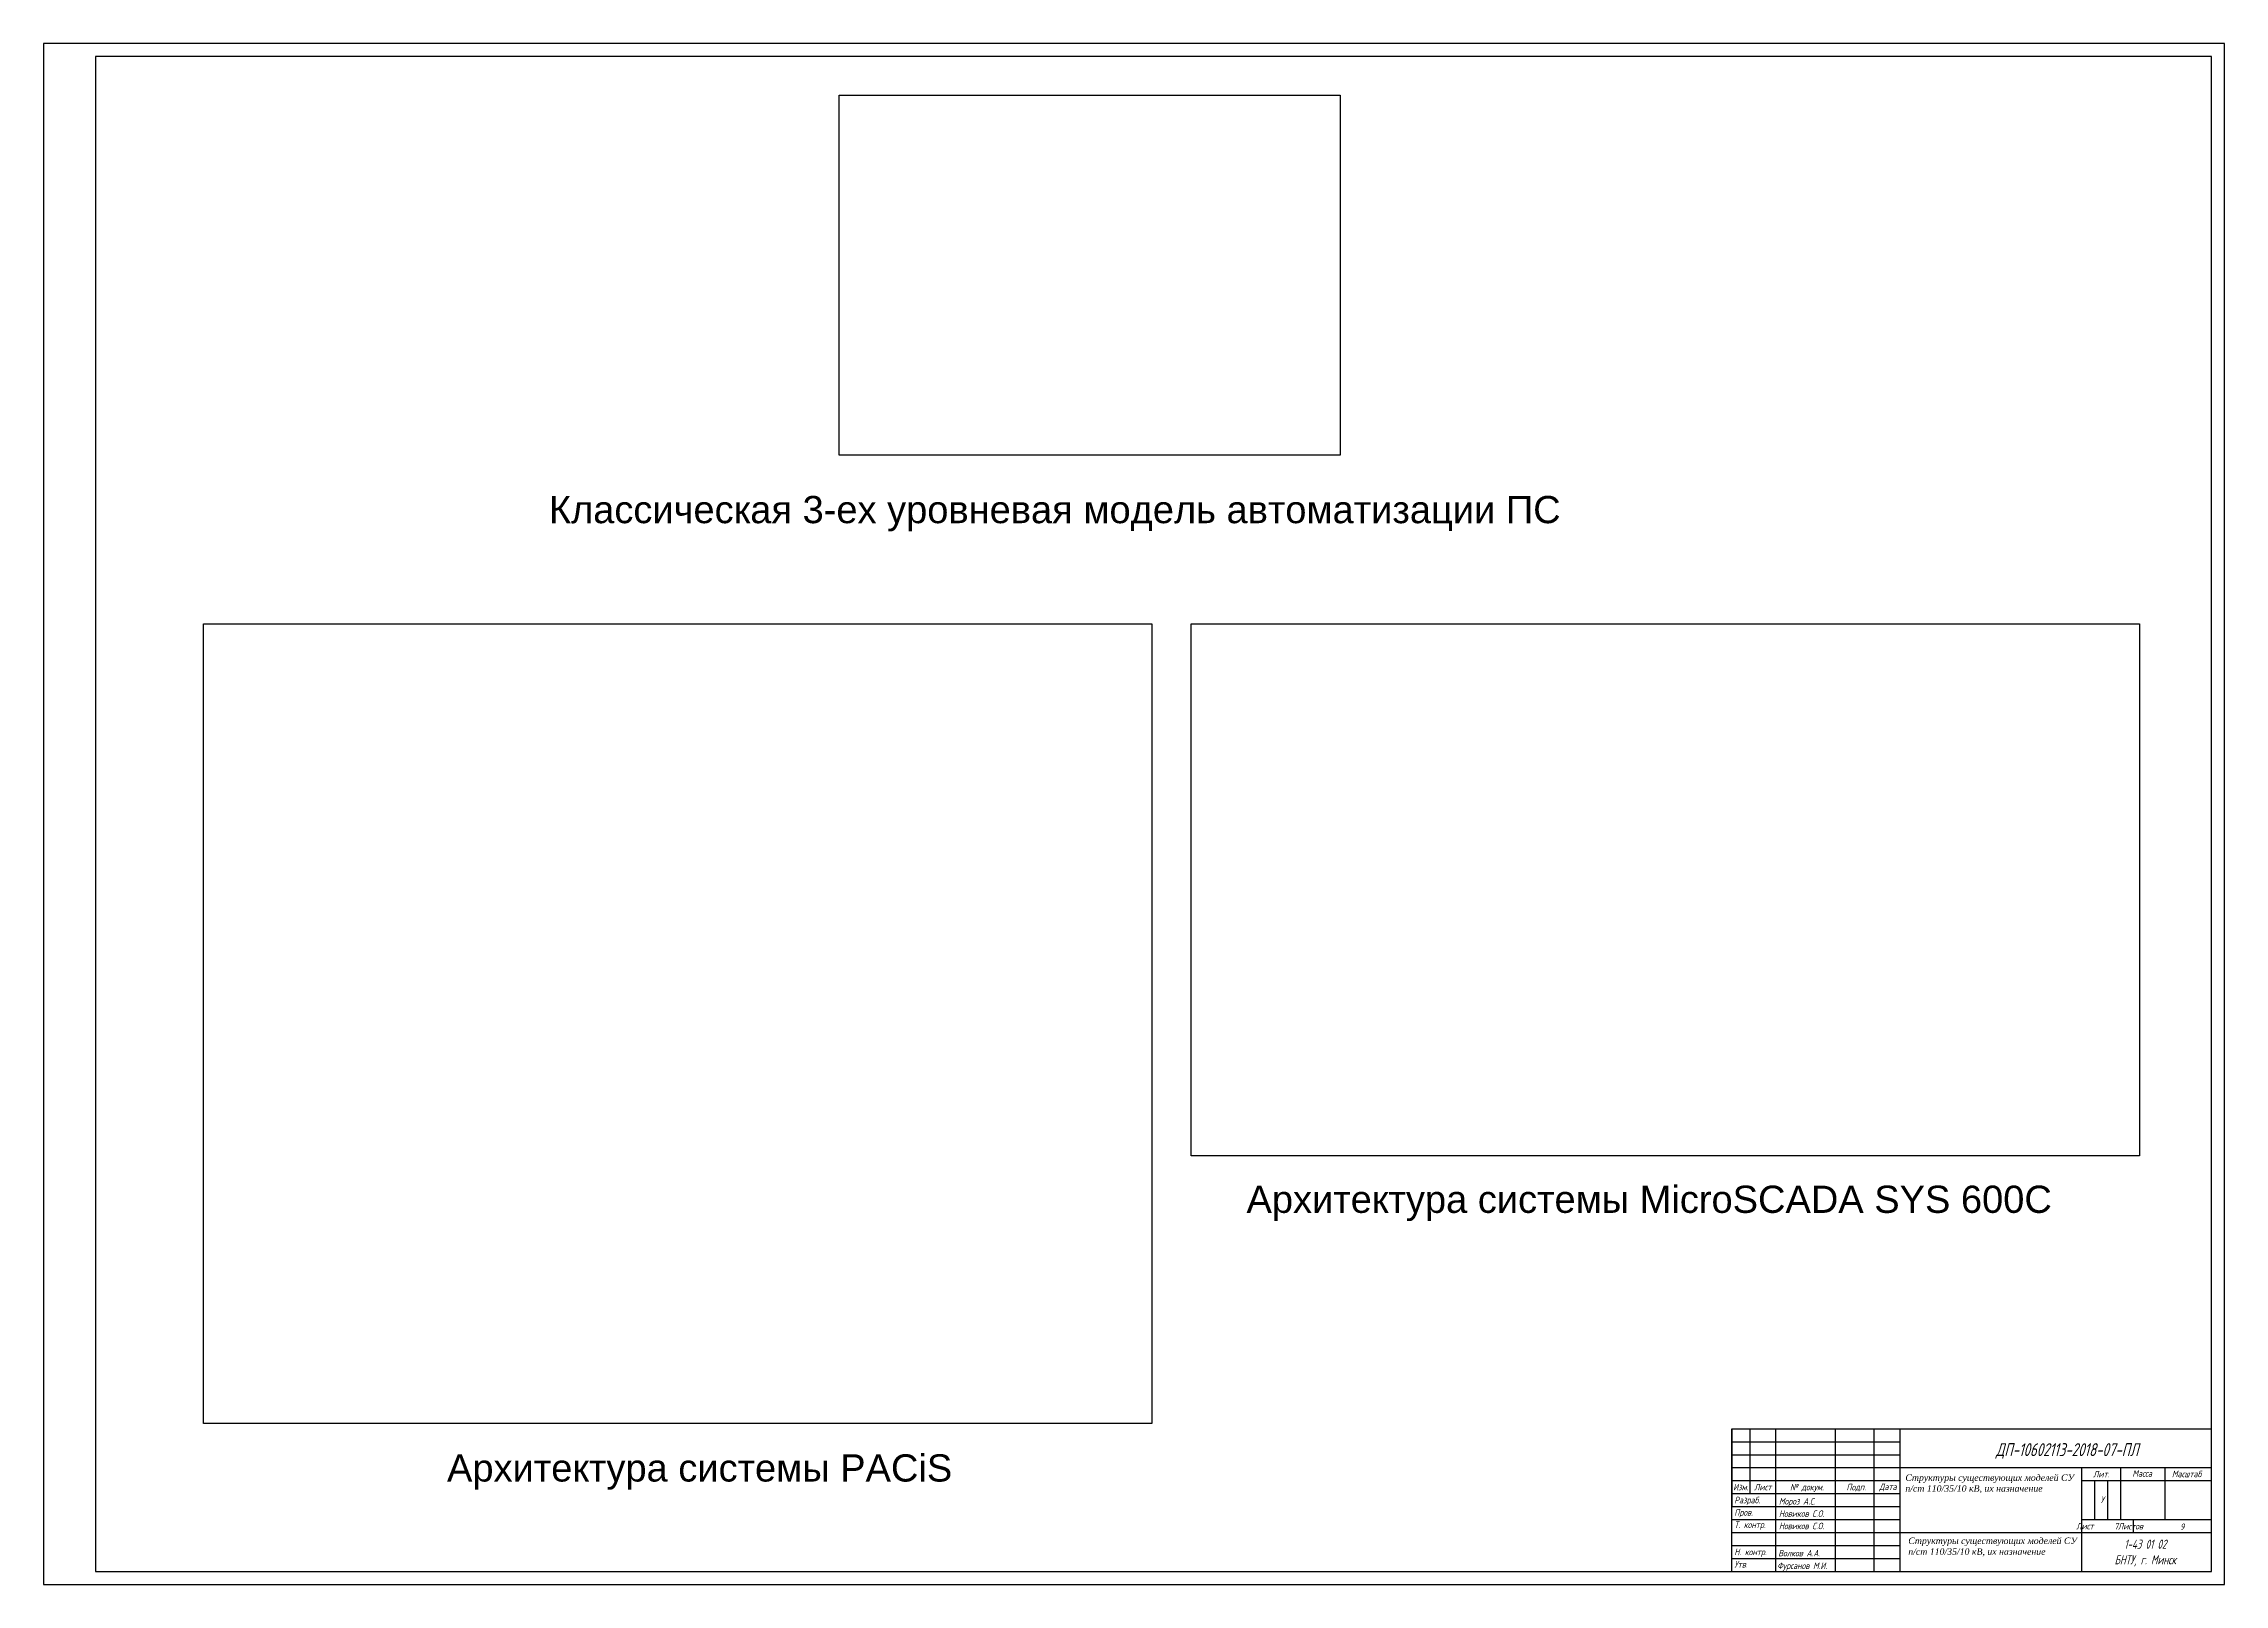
# Model space of a CAD drawing. Header units: millimetres. Extents: x 1971 to 5749, y 1171 to 1783.
# Drawn here: x 2929 to 3770, y 1177 to 1771 of the extents above; entities that cross this region are included whole.
import ezdxf
from ezdxf.enums import TextEntityAlignment as Align

# ---------------------------------------------------------------- set-up
doc = ezdxf.new("R2010")
doc.units = ezdxf.units.MM
doc.styles.get("Standard").update_dxf_attribs({"font": 'arial.ttf'})
doc.styles.add('А2.5', font='geniso.shx', dxfattribs={"width": 0.8, "oblique": 15, "height": 2.5})
doc.styles.add('А3.5', font='geniso.shx', dxfattribs={"width": 0.8, "oblique": 15, "height": 3.5, "bigfont": '@extfont2.shx'})
doc.styles.add('А5', font='geniso.shx', dxfattribs={"width": 0.8, "oblique": 15, "height": 5, "bigfont": '@extfont2.shx'})
picture_1 = doc.add_image_def('image1.jpg', size_in_pixel=(1024, 863))
picture_2 = doc.add_image_def('image2.jpg', size_in_pixel=(1024, 574))
picture_3 = doc.add_image_def('image3.jpg', size_in_pixel=(1998, 1435))

msp = doc.modelspace()

# ---------------------------------------------------------------- texts
at = {"oblique": 15, "width": 0.8}
for s, height, style, p in [('ДП-10602113-2018-07-ПЛ', 5, 'А5', (3708.93, 1229.22)), ('Лит.', 2.5, 'А2.5', (3722.08, 1219.78)), ('Масса', 2.5, 'А2.5', (3737.86, 1220.06)), ('Масштаб', 2.5, 'А2.5', (3755.01, 1219.85)), ('Изм.', 2.5, 'А2.5', (3583.08, 1214.78)), ('Лист', 2.5, 'А2.5', (3591.58, 1214.78)), ('№ докум.', 2.5, 'А2.5', (3608.58, 1214.78)), ('Подп.', 2.5, 'А2.5', (3627.59, 1214.78)), ('Дата', 2.5, 'А2.5', (3639.83, 1214.9)), ('     У   ', 2.5, 'А2.5', (3721.12, 1209.98)), ('Лист            ', 2.5, 'А2.5', (3724.29, 1199.74)), ('7', 2.5, 'А2.5', (3727.87, 1199.7)), ('1-43 01 02', 3.5, 'А3.5', (3739.08, 1192.78)), ('Листов                       ', 2.5, 'А2.5', (3749.63, 1199.69)), ('9', 2.5, 'А2.5', (3753.31, 1199.51)), ('БНТУ, г. Минск', 3.5, 'А3.5', (3739.08, 1186.78))]:
    msp.add_text(s, height=height, dxfattribs=dict(at, style=style)).set_placement(p, align=Align.MIDDLE_CENTER)
at = {"style": 'А2.5', "oblique": 15, "width": 0.8}
for s, p in [('Разраб.', (3580.58, 1209.78)), ('Пров.', (3580.58, 1205.03)), ('Мороз А.С.', (3597.79, 1209.3)), ('Новиков С.О.', (3597.79, 1204.55)), ('Т. контр.', (3580.58, 1200.28)), ('Новиков С.О.', (3597.79, 1199.8)), ('Утв.', (3580.58, 1185.03)), ('Н. контр.', (3580.58, 1189.78)), ('Волков А.А.', (3597.53, 1189.32)), ('Фурсанов М.И.', (3597.13, 1184.45))]:
    msp.add_text(s, height=2.5, dxfattribs=at).set_placement(p, align=Align.MIDDLE_LEFT)
at = {"attachment_point": 1}
for s, width, insert, char_height in [('Классическая 3-ех уровневая модель автоматизации ПС', 437.5, (3123.43, 1596.9), 10.5), ('Архитектура системы MicroSCADA SYS 600C', 328.9268, (3392.47, 1331), 10.5), ('Архитектура системы PACiS', 328.9268, (3084.15, 1227.42), 10.5), ('{\\fTimes New Roman|b0|i1|c204|p18;Структуры существующих моделей СУ п/ст 110/35/10 кВ, их назначение}', 65.5299, (3646.55, 1219.68), 2.5), ('{\\fTimes New Roman|b0|i1|c204|p18;Структуры существующих моделей СУ п/ст 110/35/10 кВ, их назначение}', 65.5299, (3647.68, 1195.34), 2.5)]:
    msp.add_mtext_dynamic_manual_height_columns(s, width=width, gutter_width=12.5, heights=[0], dxfattribs=dict(at, insert=insert, char_height=char_height))

# ---------------------------------------------------------------- linework, layer by layer
for p, q in [((3769.58, 1771.28), (2928.58, 1771.28)), ((2928.58, 1771.28), (2928.58, 1177.28)), ((3764.58, 1766.28), (2948.58, 1766.28)), ((2948.58, 1766.28), (2948.58, 1182.28)), ((3764.58, 1182.28), (3764.58, 1766.28)), ((3769.58, 1177.28), (3769.58, 1771.28)), ((3579.58, 1237.28), (3764.58, 1237.28)), ((3579.58, 1182.28), (3579.58, 1237.28)), ((3579.58, 1237.28), (3579.58, 1207.28)), ((3586.58, 1237.28), (3586.58, 1212.28)), ((3596.58, 1182.28), (3596.58, 1237.28)), ((3619.58, 1182.28), (3619.58, 1237.28)), ((3634.58, 1182.28), (3634.58, 1237.28)), ((3644.58, 1182.28), (3644.58, 1237.28)), ((3579.58, 1232.28), (3644.58, 1232.28)), ((3579.58, 1227.28), (3644.58, 1227.28)), ((3579.58, 1222.28), (3644.58, 1222.28)), ((3644.58, 1222.28), (3764.58, 1222.28)), ((3714.58, 1182.28), (3714.58, 1222.28)), ((3729.58, 1222.28), (3729.58, 1202.28)), ((3746.58, 1222.28), (3746.58, 1202.28)), ((3764.58, 1182.28), (3764.58, 1222.28)), ((3579.58, 1217.28), (3644.58, 1217.28)), ((3579.58, 1212.28), (3644.58, 1212.28)), ((3714.58, 1217.28), (3764.58, 1217.28)), ((3719.58, 1202.28), (3719.58, 1217.28)), ((3724.58, 1202.28), (3724.58, 1217.28)), ((3579.58, 1207.28), (3644.58, 1207.28)), ((3579.58, 1202.28), (3644.58, 1202.28)), ((3579.58, 1197.28), (3644.58, 1197.28)), ((3644.58, 1197.28), (3764.58, 1197.28)), ((3714.58, 1202.28), (3764.58, 1202.28)), ((3734.58, 1197.28), (3734.58, 1202.28)), ((3579.58, 1192.28), (3644.58, 1192.28)), ((3579.58, 1187.28), (3644.58, 1187.28)), ((2948.58, 1182.28), (3764.58, 1182.28)), ((2928.58, 1177.28), (3769.58, 1177.28))]:
    msp.add_line(p, q)

msp.set_redraw_order([(e.dxf.handle, doc.entitydb.next_handle()) for e in msp.query("TEXT MTEXT ATTDEF DIMENSION ARC_DIMENSION")])  # texts and dimensions are drawn at this point

# ---------------------------------------------------------------- pictures from other files: only their frames are drawn
image = msp.add_image(picture_3, insert=(3235.34, 1612.62), size_in_units=(193.25, 138.8))
image.dxf.flags = 7
image = msp.add_image(picture_1, insert=(2990.22, 1239.33), size_in_units=(365.71, 308.21))
image.dxf.flags = 7
image = msp.add_image(picture_2, insert=(3371.16, 1342.54), size_in_units=(365.71, 205))
image.dxf.flags = 7

doc.saveas('drawing.dxf')
